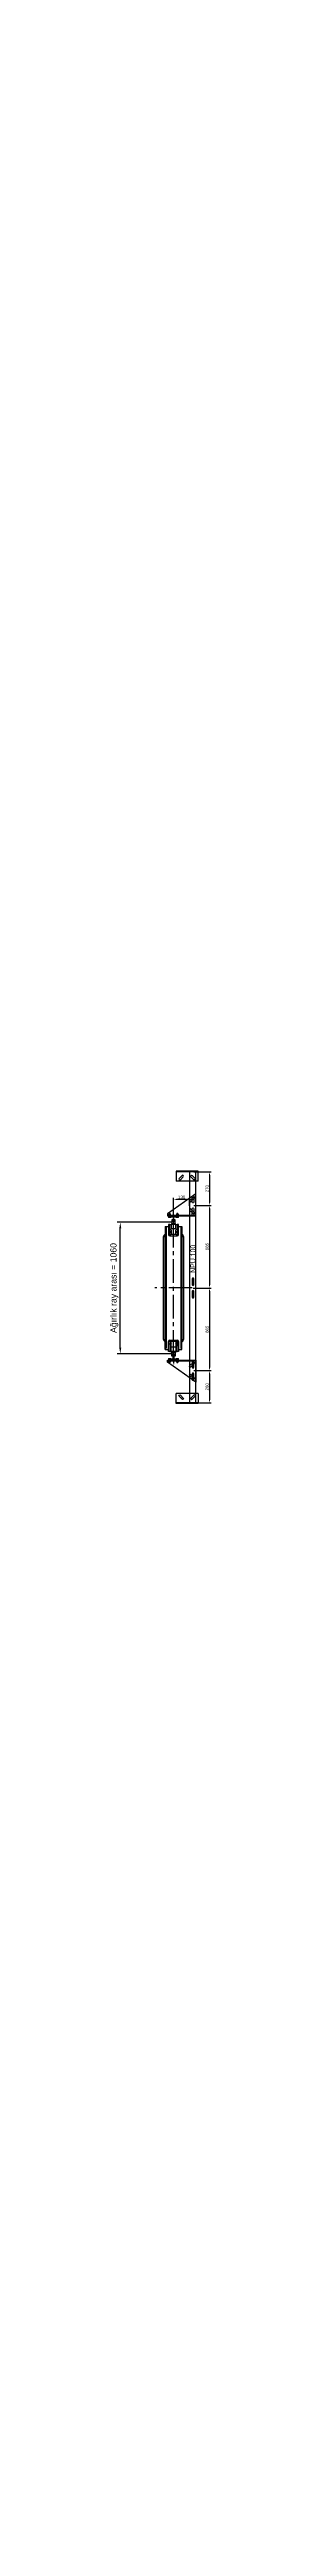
# Model space of a CAD drawing. Header units: millimetres. Extents: x 14 to 4896, y -9061 to 10878.
# Drawn here: x 14 to 831, y -9061 to 10878 of the extents above; entities that cross this region are included whole.
import ezdxf

# ---------------------------------------------------------------- set-up
doc = ezdxf.new("R2010")
doc.units = ezdxf.units.MM
doc.set_wipeout_variables(frame=1)
doc.linetypes.add('CENTER2', pattern=[28.575, 19.05, -3.175, 3.175, -3.175])
doc.linetypes.add('CENTERX2', pattern=[4, 2.5, -0.5, 0.5, -0.5])
for name, color, linetype in [('DEMİR-ÇELİK', 3, 'Continuous'), ('EKSEN', 253, 'CENTERX2'), ('KONSOL-TIRNAK grubu', 242, 'Continuous'), ('RAY', 4, 'Continuous')]:
    doc.layers.add(name, color=color, linetype=linetype)
doc.styles.get("Standard").update_dxf_attribs({"font": 'arial.ttf'})
doc.dimstyles.new('DimStyleALP', dxfattribs={"dimscale": 20, "dimtxt": 2.5, "dimasz": 2.5, "dimexe": 1.25, "dimexo": 0.625, "dimtad": 1, "dimdsep": 46, "dimtxsty": 'Standard', "dimcen": 2.5, "dimclrd": 60, "dimclre": 60, "dimadec": 0, "dimazin": 0, "dimtfac": 1, "dimtofl": 0, "dimtmove": 0, "dimatfit": 3, "dimfxl": 1, "dimarcsym": 0})
doc.dimstyles.new('DimStyleALPx0.5', dxfattribs={"dimscale": 10, "dimtxt": 2.5, "dimasz": 2.5, "dimexe": 1.25, "dimexo": 0.625, "dimtad": 1, "dimdsep": 46, "dimtxsty": 'Standard', "dimcen": 2.5, "dimclrd": 60, "dimclre": 60, "dimadec": 0, "dimazin": 0, "dimtfac": 1, "dimtofl": 0, "dimtmove": 0, "dimatfit": 3, "dimfxl": 1, "dimarcsym": 0})
doc.dimstyles.new('S', dxfattribs={"dimscale": 10, "dimtxt": 2.5, "dimasz": 2.5, "dimexe": 1.25, "dimexo": 0.625, "dimtad": 1, "dimdsep": 46, "dimtxsty": 'Standard', "dimcen": 2.5, "dimclrd": 60, "dimclre": 60, "dimadec": 0, "dimazin": 0, "dimtfac": 1, "dimtofl": 0, "dimtmove": 0, "dimatfit": 3, "dimfxl": 1, "dimarcsym": 0})

# ---------------------------------------------------------------- blocks, each defined once
blk = doc.blocks.new('*U2')
at = {"layer": 'EKSEN', "color": 0, "linetype": 'CENTER2', "ltscale": 10, "transparency": 16777216}
blk.add_line((0, -72.5), (0, 230), dxfattribs=at)
blk = doc.blocks.new('*D5')
at = {"color": 60, "linetype": 'ByBlock', "lineweight": -2, "transparency": 16777216}
for p, q in [((-13, 530), (-455, 530)), ((-430, -480), (-430, 480)), ((-13, -530), (-455, -530))]:
    blk.add_line(p, q, dxfattribs=at)
at = {"color": 60, "transparency": 16777216}
for points in [[(-438, 480), (-422, 480), (-430, 530)], [(-438, -480), (-422, -480), (-430, -530)]]:
    blk.add_solid(points, dxfattribs=at)
at = {"layer": 'Defpoints', "color": 0, "transparency": 16777216}
for p in [(-430, 530), (0, 530), (0, -530)]:
    blk.add_point(p, dxfattribs=at)
at = {"color": 0, "transparency": 16777216, "insert": (-478, 0), "char_height": 50, "width": 19939.61, "attachment_point": 5, "rotation": 90}
blk.add_mtext('Ağırlık ray arası = 1060', dxfattribs=at)
blk = doc.blocks.new('A$C1bcdb7fb')
blk.add_wipeout([(0, 80), (180, 80), (180, 0), (0, 0)]).dxf.layer = 'KONSOL-TIRNAK grubu'
at = {"layer": 'KONSOL-TIRNAK grubu'}
for p, q in [((180, 80), (0, 80)), ((0, 80), (0, 0)), ((180, 75), (0, 75)), ((180, 0), (180, 80))]:
    blk.add_line(p, q, dxfattribs=at)
at = {"layer": 'KONSOL-TIRNAK grubu', "linetype": 'ByBlock'}
blk.add_line((180, 0), (0, 0), dxfattribs=at)
for points in [[(35, 12), (59, 36, 1), (49, 45), (25, 21, 1)], [(145, 12), (121, 36, -1), (131, 45), (155, 21, -1)]]:
    blk.add_lwpolyline(points, format="xyb", close=True, dxfattribs=at)
blk = doc.blocks.new('A$C720453b0')
at = {"color": 175, "linetype": 'Continuous', "lineweight": 25, "true_color": 0x4554a5}
for p, q in [((18, 230), (0, 230)), ((0, 230), (0, 0)), ((5, 230), (5, 0)), ((178, 0), (18, 230)), ((0, 0), (178, 0)), ((45, 48), (18, 19)), ((27, 10), (55, 39)), ((115, 39), (143, 10)), ((152, 19), (125, 48))]:
    blk.add_line(p, q, dxfattribs=at)
for centre, start, end in [((23, 15), 136.5675, 316.5675), ((50, 44), 316.5675, 136.5675), ((120, 44), 43.4325, 223.4325), ((148, 15), 223.4325, 43.4325)]:
    blk.add_arc(centre, 6.5, start, end, dxfattribs=at)
blk = doc.blocks.new('*D35')
at = {"color": 60, "linetype": 'ByBlock', "lineweight": -2, "transparency": 16777216}
for p, q in [((520, 1439), (520, 1573)), ((625, 1560), (545, 1560)), ((650, 1510), (650, 1573))]:
    blk.add_line(p, q, dxfattribs=at)
at = {"color": 60, "transparency": 16777216}
for points in [[(545, 1565), (545, 1556), (520, 1560)], [(625, 1565), (625, 1556), (650, 1560)]]:
    blk.add_solid(points, dxfattribs=at)
at = {"layer": 'Defpoints', "color": 0, "transparency": 16777216}
for p in [(520, 1560), (520, 1433), (650, 1503)]:
    blk.add_point(p, dxfattribs=at)
at = {"color": 0, "transparency": 16777216, "insert": (585, 1579), "char_height": 25, "attachment_point": 5}
blk.add_mtext('130', dxfattribs=at)
blk = doc.blocks.new('*D18')
at = {"color": 60, "linetype": 'ByBlock', "lineweight": -2, "transparency": 16777216}
for p, q in [((691, 1843), (831, 1843)), ((818, 1818), (818, 1598)), ((691, 1573), (831, 1573))]:
    blk.add_line(p, q, dxfattribs=at)
at = {"color": 60, "transparency": 16777216}
for points in [[(814, 1818), (823, 1818), (818, 1843)], [(814, 1598), (823, 1598), (818, 1573)]]:
    blk.add_solid(points, dxfattribs=at)
at = {"layer": 'Defpoints', "color": 0, "transparency": 16777216}
for p in [(685, 1843), (685, 1573), (818, 1573)]:
    blk.add_point(p, dxfattribs=at)
at = {"color": 0, "transparency": 16777216, "insert": (799, 1708), "char_height": 25, "attachment_point": 5, "rotation": 90}
blk.add_mtext('270', dxfattribs=at)
blk = doc.blocks.new('*D19')
at = {"color": 60, "linetype": 'ByBlock', "lineweight": -2, "transparency": 16777216}
for p, q in [((691, 1573), (831, 1573)), ((818, 1548), (818, 933)), ((685, 908), (831, 908))]:
    blk.add_line(p, q, dxfattribs=at)
at = {"color": 60, "transparency": 16777216}
for points in [[(814, 1548), (823, 1548), (818, 1573)], [(814, 933), (823, 933), (818, 908)]]:
    blk.add_solid(points, dxfattribs=at)
at = {"layer": 'Defpoints', "color": 0, "transparency": 16777216}
for p in [(685, 1573), (679, 908), (818, 908)]:
    blk.add_point(p, dxfattribs=at)
at = {"color": 0, "transparency": 16777216, "insert": (799, 1241), "char_height": 25, "attachment_point": 5, "rotation": 90}
blk.add_mtext('665', dxfattribs=at)
blk = doc.blocks.new('*D20')
at = {"color": 60, "linetype": 'ByBlock', "lineweight": -2, "transparency": 16777216}
for p, q in [((685, 908), (831, 908)), ((818, 883), (818, 268)), ((691, 243), (831, 243))]:
    blk.add_line(p, q, dxfattribs=at)
at = {"color": 60, "transparency": 16777216}
for points in [[(814, 883), (823, 883), (818, 908)], [(814, 268), (823, 268), (818, 243)]]:
    blk.add_solid(points, dxfattribs=at)
at = {"layer": 'Defpoints', "color": 0, "transparency": 16777216}
for p in [(679, 908), (685, 243), (818, 243)]:
    blk.add_point(p, dxfattribs=at)
at = {"color": 0, "transparency": 16777216, "insert": (799, 576), "char_height": 25, "attachment_point": 5, "rotation": 90}
blk.add_mtext('665', dxfattribs=at)
blk = doc.blocks.new('*D21')
at = {"color": 60, "linetype": 'ByBlock', "lineweight": -2, "transparency": 16777216}
for p, q in [((691, 243), (831, 243)), ((818, 218), (818, 8)), ((691, -17), (831, -17))]:
    blk.add_line(p, q, dxfattribs=at)
at = {"color": 60, "transparency": 16777216}
for points in [[(814, 218), (823, 218), (818, 243)], [(814, 8), (823, 8), (818, -17)]]:
    blk.add_solid(points, dxfattribs=at)
at = {"layer": 'Defpoints', "color": 0, "transparency": 16777216}
for p in [(685, 243), (685, -17), (818, -17)]:
    blk.add_point(p, dxfattribs=at)
at = {"color": 0, "transparency": 16777216, "insert": (799, 113), "char_height": 25, "attachment_point": 5, "rotation": 90}
blk.add_mtext('260', dxfattribs=at)
blk = doc.blocks.new('*U4')
at = {"color": 251, "linetype": 'Continuous', "lineweight": 25, "true_color": 0x636466}
for p, q in [((-80, -415), (-80, 415)), ((-80, 415), (-70, 415)), ((-70, 415), (-70, -415.015)), ((-70, 415), (-68, 415)), ((68, 415), (70, 415)), ((70, -415), (70, 415.004)), ((70, 415), (80, 415)), ((80, 415), (80, -415)), ((-80, -415), (-70, -415)), ((-70, -415), (-68, -415)), ((68, -415), (70, -415)), ((70, -415), (80, -415))]:
    blk.add_line(p, q, dxfattribs=at)
at = {"color": 7, "linetype": 'Continuous', "lineweight": 25}
for p, q in [((-68, 495), (-60, 495)), ((-68, 495), (-68, 485)), ((-68, 485), (-60, 485)), ((-68, 485), (-68, 385)), ((-60, 495), (-60, -485)), ((-60, 495), (-40, 495)), ((-40, 510), (-40, 430)), ((-30, 510), (-40, 510)), ((-30, 430), (-40, 430)), ((-31, 435), (-31, 465)), ((-30, 468.317), (-30, 510)), ((-30, 510), (-18, 510)), ((-30, 430), (-30, 431.683)), ((-30, 430), (-30, 420)), ((-28.317, 430), (-30, 430)), ((-30, 420), (30, 420)), ((21.683, 430), (-21.683, 430)), ((-19, 465), (-19, 435)), ((-18, 510), (-18, 475)), ((18, 510), (-18, 510)), ((18, 475), (-18, 475)), ((-13, 510), (-13, 520)), ((13, 520), (13, 510)), ((18, 475), (18, 510)), ((18, 510), (30, 510)), ((19, 435), (19, 465)), ((30, 430), (28.317, 430)), ((30, 510), (30, 468.317)), ((40, 510), (30, 510)), ((30, 431.683), (30, 430)), ((30, 430), (30, 420)), ((30, 430), (40, 430)), ((31, 465), (31, 435)), ((40, 430), (40, 510)), ((40, 495), (60, 495)), ((60, 495), (60, -485)), ((60, 495), (68, 495)), ((60, 485), (68, 485)), ((68, 495), (68, 485)), ((68, 485), (68, 385)), ((-68, 395), (-60, 395)), ((-68, 385), (-60, 385)), ((60, 395), (68, 395)), ((60, 385), (68, 385)), ((-68, -495), (-68, -385)), ((-68, -385), (-60, -385)), ((-68, -395), (-68, -385)), ((-68, -395), (-60, -395)), ((60, -385), (68, -385)), ((60, -395), (68, -395)), ((68, -485), (68, -385)), ((-68, -485), (-60, -485)), ((-68, -495), (-60, -495)), ((-60, -495), (-40, -495)), ((-40, -510), (-40, -430)), ((-30, -430), (-40, -430)), ((-30, -510), (-40, -510)), ((-31, -435), (-31, -465)), ((-30, -430), (-30, -420)), ((-30, -420), (30, -420)), ((-30, -430), (-30, -431.683)), ((-28.317, -430), (-30, -430)), ((-30, -468.317), (-30, -510)), ((-30, -510), (-18, -510)), ((21.683, -430), (-21.683, -430)), ((-19, -465), (-19, -435)), ((-18, -510), (-18, -475)), ((18, -475), (-18, -475)), ((18, -510), (-18, -510)), ((-13, -510), (-13, -520)), ((13, -520), (13, -510)), ((18, -475), (18, -510)), ((18, -510), (30, -510)), ((19, -435), (19, -465)), ((30, -430), (28.317, -430)), ((30, -430), (30, -420)), ((30, -431.683), (30, -430)), ((30, -430), (40, -430)), ((30, -510), (30, -468.317)), ((40, -510), (30, -510)), ((31, -465), (31, -435)), ((40, -430), (40, -510)), ((40, -495), (60, -495)), ((60, -485), (68, -485)), ((60, -495), (68, -495)), ((68, -495), (68, -485))]:
    blk.add_line(p, q, dxfattribs=at)
at = {"color": 2, "linetype": 'Continuous', "lineweight": 25, "true_color": 0xf1eb1f}
for p, q in [((-14.5, 550), (-14.5, 520)), ((-2.5, 550), (-14.5, 550)), ((-14.5, 520), (14.5, 520)), ((-2.5, 530), (-2.5, 550)), ((2.5, 530), (-2.5, 530)), ((14.5, 550), (2.5, 550)), ((2.5, 550), (2.5, 530)), ((14.5, 520), (14.5, 550)), ((-14.5, -520), (14.5, -520)), ((-14.5, -550), (-14.5, -520)), ((-2.5, -550), (-14.5, -550)), ((2.5, -530), (-2.5, -530)), ((-2.5, -530), (-2.5, -550)), ((2.5, -550), (2.5, -530)), ((14.5, -550), (2.5, -550)), ((14.5, -520), (14.5, -550))]:
    blk.add_line(p, q, dxfattribs=at)
at = {"color": 7, "linetype": 'Continuous', "lineweight": 25}
for centre in [(-25, 450), (25, 450), (-25, -450), (25, -450)]:
    blk.add_circle(centre, 6, dxfattribs=at)
at = {"color": 251, "linetype": 'Continuous', "lineweight": 25, "true_color": 0x636466}
for centre, start, end in [((-60, 415), 89.9999975, 180), ((60, 415), 0, 90.0000051), ((-60, -415), 180, 270.0000025), ((60, -415), 269.9999949, 0)]:
    blk.add_arc(centre, 20, start, end, dxfattribs=at)
at = {"color": 7, "linetype": 'Continuous', "lineweight": 25}
for centre, radius, start, end in [((-30, 430), 10, 180, 270), ((-25, 465), 6, 0, 146.4426902), ((-25, 435), 6, 213.5573098, 236.4426902), ((-25, 435), 6, 303.5573098, 0), ((25, 465), 6, 33.5573098, 180), ((25, 435), 6, 180, 236.4426902), ((25, 435), 6, 303.5573098, 326.4426902), ((30, 430), 10, 270, 0), ((-30, -430), 10, 90, 180), ((-25, -435), 6, 123.5573098, 146.4426902), ((-25, -465), 6, 213.5573098, 0), ((-25, -435), 6, 0, 56.4426902), ((25, -435), 6, 123.5573098, 180), ((25, -465), 6, 180, 326.4426902), ((25, -435), 6, 33.5573098, 56.4426902), ((30, -430), 10, 0, 90)]:
    blk.add_arc(centre, radius, start, end, dxfattribs=at)
at = {"color": 251, "linetype": 'Continuous', "lineweight": 25, "true_color": 0x636466, "extrusion": (0, 0, -1)}
for centre, start_param, end_param in [((-60, 415), 1.570025165, 3.141592742), ((60, 415), 3.141592654, 4.712565498)]:
    blk.add_ellipse(centre, major_axis=(0, -20), ratio=0.5, start_param=start_param, end_param=end_param, dxfattribs=at)
at = {"color": 251, "linetype": 'Continuous', "lineweight": 25, "true_color": 0x636466}
for centre, start_param, end_param in [((-60, -415), 1.570025165, 3.141592742), ((60, -415), 3.141592654, 4.712565494)]:
    blk.add_ellipse(centre, major_axis=(0, 20), ratio=0.5, start_param=start_param, end_param=end_param, dxfattribs=at)
at = {"color": 7, "linetype": 'Continuous', "lineweight": 25}
for points, knots in [([(-31, 465), (-30.941, 465.679), (-30.838, 466.859), (-30.25, 467.882), (-30, 468.317)], [0, 0, 0, 0, 0.574869302, 1, 1, 1, 1]), ([(-30, 431.683), (-30.326, 432.282), (-30.893, 433.322), (-30.968, 434.5), (-31, 435)], [0, 0, 0, 0, 0.574889175, 1, 1, 1, 1]), ([(-21.683, 430), (-22.282, 429.682), (-23.479, 429.047), (-25.539, 428.92), (-27.186, 429.326), (-28.039, 429.835), (-28.317, 430)], [0, 0, 0, 0, 0.287551705, 0.575088598, 0.861886973, 1, 1, 1, 1]), ([(28.317, 430), (27.718, 429.682), (26.521, 429.047), (24.461, 428.92), (22.814, 429.326), (21.961, 429.835), (21.683, 430)], [0, 0, 0, 0, 0.287551921, 0.575088522, 0.86188687, 1, 1, 1, 1]), ([(30, 468.317), (30.326, 467.718), (30.893, 466.678), (30.968, 465.5), (31, 465)], [0, 0, 0, 0, 0.57489092, 1, 1, 1, 1]), ([(31, 435), (30.941, 434.321), (30.838, 433.141), (30.25, 432.118), (30, 431.683)], [0, 0, 0, 0, 0.574867382, 1, 1, 1, 1]), ([(-30, -431.683), (-30.326, -432.282), (-30.893, -433.322), (-30.968, -434.5), (-31, -435)], [0, 0, 0, 0, 0.574889175, 1, 1, 1, 1]), ([(-31, -465), (-30.941, -465.679), (-30.838, -466.859), (-30.25, -467.882), (-30, -468.317)], [0, 0, 0, 0, 0.574869302, 1, 1, 1, 1]), ([(-21.683, -430), (-22.282, -429.682), (-23.479, -429.047), (-25.539, -428.92), (-27.186, -429.326), (-28.039, -429.835), (-28.317, -430)], [0, 0, 0, 0, 0.287551705, 0.575088598, 0.861886973, 1, 1, 1, 1]), ([(28.317, -430), (27.718, -429.682), (26.521, -429.047), (24.461, -428.92), (22.814, -429.326), (21.961, -429.835), (21.683, -430)], [0, 0, 0, 0, 0.287551921, 0.575088522, 0.86188687, 1, 1, 1, 1]), ([(31, -435), (30.941, -434.321), (30.838, -433.141), (30.25, -432.118), (30, -431.683)], [0, 0, 0, 0, 0.574867382, 1, 1, 1, 1]), ([(30, -468.317), (30.326, -467.718), (30.893, -466.678), (30.968, -465.5), (31, -465)], [0, 0, 0, 0, 0.57489092, 1, 1, 1, 1])]:
    blk.add_open_spline(points, degree=3, knots=knots, dxfattribs=at)
at = {"layer": 'EKSEN', "linetype": 'CENTER2', "ltscale": 10}
blk.add_line((0, -530), (0, 530), dxfattribs=at)
at = {"layer": 'EKSEN', "linetype": 'CENTER2', "ltscale": 10, "rotation": 90.00000000000001}
blk.add_blockref('*U2', (78.75, 0), dxfattribs=at)
dim = blk.add_linear_dim(base=(-430, 530), p1=(0, -530), p2=(0, 530), angle=90, text='Ağırlık ray arası = <>', dimstyle='DimStyleALP')
dim.commit()
dim.dimension.update_dxf_attribs({"geometry": '*D5', "text_midpoint": (-430, 0), "dimtype": 128})
blk = doc.blocks.new('A$C15026cd8')
at = {"color": 114, "linetype": 'ByBlock', "true_color": 0x139b48}
for points in [[(670.727, 1538.644), (670.727, 1585.644, -1), (683.727, 1585.644), (683.727, 1538.644, -1)], [(670.727, 1438.644), (670.727, 1485.644, -1), (683.727, 1485.644), (683.727, 1438.644, -1)], [(670.727, 921), (670.727, 874, 1), (683.727, 874), (683.727, 921, 1)], [(670.727, 821), (670.727, 774, 1), (683.727, 774), (683.727, 821, 1)], [(670.727, 255.999), (670.727, 208.999, 1), (683.727, 208.999), (683.727, 255.999, 1)], [(670.727, 155.999), (670.727, 108.999, 1), (683.727, 108.999), (683.727, 155.999, 1)]]:
    blk.add_lwpolyline(points, format="xyb", close=True, dxfattribs=at)
at = {"layer": 'EKSEN', "linetype": 'CENTER2'}
for p, q in [((519.727, 1377.5), (519.727, 1460)), ((519.727, 317.5), (519.727, 235))]:
    blk.add_line(p, q, dxfattribs=at)
at = {"layer": 'KONSOL-TIRNAK grubu', "lineweight": 20}
for p, q in [((478.48, 1434.167), (478.48, 1432.5)), ((478.48, 1434.167), (487.793, 1434.167)), ((479.111, 1416.159), (479.111, 1427.5)), ((499.223, 1416.159), (479.111, 1416.159)), ((480.48, 1436.911), (480.48, 1442.131)), ((482.079, 1422.804), (482.079, 1427.5)), ((498.655, 1422.804), (482.079, 1422.804)), ((482.308, 1442.875), (487.793, 1442.875)), ((482.308, 1436.167), (482.308, 1434.167)), ((482.308, 1436.167), (487.793, 1436.167)), ((484.46, 1449.117), (483.793, 1448.45)), ((483.793, 1448.45), (483.793, 1442.875)), ((483.793, 1448.45), (487.793, 1448.45)), ((484.137, 1436.911), (484.137, 1442.131)), ((487.793, 1449.117), (484.46, 1449.117)), ((484.46, 1449.117), (484.46, 1442.875)), ((484.96, 1422.804), (484.96, 1427.5)), ((486.483, 1434.167), (488.754, 1436.167)), ((486.988, 1434.167), (489.258, 1436.167)), ((487.793, 1413.943), (487.793, 1451.547)), ((487.793, 1449.117), (491.126, 1449.117)), ((491.793, 1448.45), (487.793, 1448.45)), ((493.278, 1442.875), (487.793, 1442.875)), ((493.278, 1436.167), (487.793, 1436.167)), ((497.106, 1434.167), (487.793, 1434.167)), ((490.56, 1422.804), (490.56, 1427.5)), ((491.126, 1449.117), (491.126, 1442.875)), ((491.126, 1449.117), (491.793, 1448.45)), ((491.45, 1436.911), (491.45, 1442.131)), ((491.793, 1448.45), (491.793, 1442.875)), ((493.278, 1436.167), (493.278, 1434.167)), ((495.106, 1436.911), (495.106, 1442.131)), ((497.106, 1434.167), (497.106, 1432.5)), ((498.655, 1422.804), (498.655, 1421.749)), ((509.907, 1421.163), (498.655, 1421.749)), ((509.907, 1418.485), (499.223, 1416.159)), ((509.907, 1421.163), (509.907, 1418.485)), ((529.547, 1421.163), (540.798, 1421.749)), ((529.547, 1421.163), (529.547, 1418.485)), ((529.547, 1418.485), (540.231, 1416.159)), ((540.231, 1416.159), (560.342, 1416.159)), ((540.798, 1422.804), (557.374, 1422.804)), ((540.798, 1422.804), (540.798, 1421.749)), ((542.347, 1434.167), (551.66, 1434.167)), ((542.347, 1434.167), (542.347, 1432.5)), ((544.347, 1436.911), (544.347, 1442.131)), ((546.175, 1442.875), (551.66, 1442.875)), ((546.175, 1436.167), (546.175, 1434.167)), ((546.175, 1436.167), (551.66, 1436.167)), ((548.327, 1449.117), (547.66, 1448.45)), ((547.66, 1448.45), (551.66, 1448.45)), ((547.66, 1448.45), (547.66, 1442.875)), ((548.004, 1436.911), (548.004, 1442.131)), ((548.327, 1449.117), (548.327, 1442.875)), ((551.66, 1449.117), (548.327, 1449.117)), ((548.893, 1422.804), (548.893, 1427.5)), ((552.466, 1434.167), (550.195, 1436.167)), ((552.97, 1434.167), (550.699, 1436.167)), ((551.66, 1413.943), (551.66, 1451.547)), ((551.66, 1449.117), (554.993, 1449.117)), ((555.66, 1448.45), (551.66, 1448.45)), ((557.145, 1442.875), (551.66, 1442.875)), ((557.145, 1436.167), (551.66, 1436.167)), ((560.973, 1434.167), (551.66, 1434.167)), ((554.493, 1422.804), (554.493, 1427.5)), ((554.993, 1449.117), (555.66, 1448.45)), ((554.993, 1449.117), (554.993, 1442.875)), ((555.317, 1436.911), (555.317, 1442.131)), ((555.66, 1448.45), (555.66, 1442.875)), ((557.145, 1436.167), (557.145, 1434.167)), ((557.374, 1422.804), (557.374, 1427.5)), ((558.973, 1436.911), (558.973, 1442.131)), ((560.342, 1416.159), (560.342, 1427.5)), ((560.973, 1434.167), (560.973, 1432.5)), ((478.48, 260.833), (478.48, 262.5)), ((478.48, 260.833), (487.793, 260.833)), ((479.111, 278.841), (479.111, 267.5)), ((499.223, 278.841), (479.111, 278.841)), ((480.48, 258.089), (480.48, 252.869)), ((482.079, 272.196), (482.079, 267.5)), ((498.655, 272.196), (482.079, 272.196)), ((482.308, 258.833), (482.308, 260.833)), ((482.308, 258.833), (487.793, 258.833)), ((482.308, 252.125), (487.793, 252.125)), ((483.793, 246.55), (483.793, 252.125)), ((484.46, 245.883), (483.793, 246.55)), ((483.793, 246.55), (487.793, 246.55)), ((484.137, 258.089), (484.137, 252.869)), ((484.46, 245.883), (484.46, 252.125)), ((487.793, 245.883), (484.46, 245.883)), ((484.96, 272.196), (484.96, 267.5)), ((486.483, 260.833), (488.754, 258.833)), ((486.988, 260.833), (489.258, 258.833)), ((487.793, 281.057), (487.793, 243.453)), ((497.106, 260.833), (487.793, 260.833)), ((493.278, 258.833), (487.793, 258.833)), ((493.278, 252.125), (487.793, 252.125)), ((491.793, 246.55), (487.793, 246.55)), ((487.793, 245.883), (491.126, 245.883)), ((490.56, 272.196), (490.56, 267.5)), ((491.126, 245.883), (491.126, 252.125)), ((491.126, 245.883), (491.793, 246.55)), ((491.45, 258.089), (491.45, 252.869)), ((491.793, 246.55), (491.793, 252.125)), ((493.278, 258.833), (493.278, 260.833)), ((495.106, 258.089), (495.106, 252.869)), ((497.106, 260.833), (497.106, 262.5)), ((509.907, 273.837), (498.655, 273.251)), ((498.655, 272.196), (498.655, 273.251)), ((509.907, 276.515), (499.223, 278.841)), ((509.907, 273.837), (509.907, 276.515)), ((529.547, 276.515), (540.231, 278.841)), ((529.547, 273.837), (529.547, 276.515)), ((529.547, 273.837), (540.798, 273.251)), ((540.231, 278.841), (560.342, 278.841)), ((540.798, 272.196), (540.798, 273.251)), ((540.798, 272.196), (557.374, 272.196)), ((542.347, 260.833), (542.347, 262.5)), ((542.347, 260.833), (551.66, 260.833)), ((544.347, 258.089), (544.347, 252.869)), ((546.175, 258.833), (546.175, 260.833)), ((546.175, 258.833), (551.66, 258.833)), ((546.175, 252.125), (551.66, 252.125)), ((547.66, 246.55), (547.66, 252.125)), ((547.66, 246.55), (551.66, 246.55)), ((548.327, 245.883), (547.66, 246.55)), ((548.004, 258.089), (548.004, 252.869)), ((548.327, 245.883), (548.327, 252.125)), ((551.66, 245.883), (548.327, 245.883)), ((548.893, 272.196), (548.893, 267.5)), ((552.466, 260.833), (550.195, 258.833)), ((552.97, 260.833), (550.699, 258.833)), ((551.66, 281.057), (551.66, 243.453)), ((560.973, 260.833), (551.66, 260.833)), ((557.145, 258.833), (551.66, 258.833)), ((557.145, 252.125), (551.66, 252.125)), ((555.66, 246.55), (551.66, 246.55)), ((551.66, 245.883), (554.993, 245.883)), ((554.493, 272.196), (554.493, 267.5)), ((554.993, 245.883), (554.993, 252.125)), ((554.993, 245.883), (555.66, 246.55)), ((555.317, 258.089), (555.317, 252.869)), ((555.66, 246.55), (555.66, 252.125)), ((557.145, 258.833), (557.145, 260.833)), ((557.374, 272.196), (557.374, 267.5)), ((558.973, 258.089), (558.973, 252.869)), ((560.342, 278.841), (560.342, 267.5)), ((560.973, 260.833), (560.973, 262.5))]:
    blk.add_line(p, q, dxfattribs=at)
at = {"layer": 'KONSOL-TIRNAK grubu'}
for p, q in [((549.796, 1427.5), (489.657, 1427.5)), ((549.796, 267.5), (489.657, 267.5))]:
    blk.add_line(p, q, dxfattribs=at)
at = {"layer": 'KONSOL-TIRNAK grubu', "lineweight": 20}
for centre, radius, start, end in [((482.308, 1440.257), 2.618, 45.7032638, 134.2967362), ((482.308, 1438.785), 2.618, 225.7032638, 314.2967362), ((487.793, 1433.52), 9.355, 66.9924623, 113.0075377), ((487.793, 1445.522), 9.355, 246.9924623, 293.0075377), ((493.278, 1440.257), 2.618, 45.7032638, 134.2967362), ((493.278, 1438.785), 2.618, 225.7032638, 314.2967362), ((546.175, 1440.257), 2.618, 45.7032638, 134.2967362), ((546.175, 1438.785), 2.618, 225.7032638, 314.2967362), ((551.66, 1433.52), 9.355, 66.9924623, 113.0075377), ((551.66, 1445.522), 9.355, 246.9924623, 293.0075377), ((557.145, 1440.257), 2.618, 45.7032638, 134.2967362), ((557.145, 1438.785), 2.618, 225.7032638, 314.2967362), ((482.308, 256.215), 2.618, 45.7032638, 134.2967362), ((482.308, 254.743), 2.618, 225.7032638, 314.2967362), ((487.793, 249.478), 9.355, 66.9924623, 113.0075377), ((487.793, 261.48), 9.355, 246.9924623, 293.0075377), ((493.278, 256.215), 2.618, 45.7032638, 134.2967362), ((493.278, 254.743), 2.618, 225.7032638, 314.2967362), ((546.175, 256.215), 2.618, 45.7032638, 134.2967362), ((546.175, 254.743), 2.618, 225.7032638, 314.2967362), ((551.66, 249.478), 9.355, 66.9924623, 113.0075377), ((551.66, 261.48), 9.355, 246.9924623, 293.0075377), ((557.145, 256.215), 2.618, 45.7032638, 134.2967362), ((557.145, 254.743), 2.618, 225.7032638, 314.2967362)]:
    blk.add_arc(centre, radius, start, end, dxfattribs=at)
at = {"layer": 'RAY'}
for points in [[(512.227, 1423.929, -0.414213562), (517.227, 1418.929), (517.227, 1377.5), (522.227, 1377.5), (522.227, 1418.929, -0.414213562), (527.227, 1423.929), (541.155, 1423.929, 0.414213562), (544.727, 1427.5), (494.727, 1427.5, 0.414213562), (498.298, 1423.929)], [(512.227, 271.071, 0.414213562), (517.227, 276.071), (517.227, 317.5), (522.227, 317.5), (522.227, 276.071, 0.414213562), (527.227, 271.071), (541.155, 271.071, -0.414213562), (544.727, 267.5), (494.727, 267.5, -0.414213562), (498.298, 271.071)]]:
    blk.add_lwpolyline(points, format="xyb", close=True, dxfattribs=at)
blk.add_blockref('*U4', (519.762, 847.5))
at = {"linetype": 'ByBlock', "rotation": 90}
blk.add_blockref('A$C720453b0', (699.727, 1427.5), dxfattribs=at)
at = {"linetype": 'ByBlock', "xscale": -1, "rotation": 90}
blk.add_blockref('A$C720453b0', (699.727, 267.5), dxfattribs=at)
dim = blk.add_linear_dim(base=(519.727, 1560.361), p1=(649.727, 1503.301), p2=(519.727, 1432.5), dimstyle='DimStyleALPx0.5')
dim.commit()
dim.dimension.update_dxf_attribs({"geometry": '*D35', "text_midpoint": (584.727, 1560.361), "dimtype": 128})
at = {"linetype": 'ByBlock'}
blk.add_blockref('A$C1bcdb7fb', (539.727, 1707.5), dxfattribs=at)
at = {"linetype": 'ByBlock', "xscale": -1, "rotation": 180}
blk.add_blockref('A$C1bcdb7fb', (539.727, -2.501), dxfattribs=at)
at = {"layer": 'DEMİR-ÇELİK'}
blk.add_lwpolyline([(649.727, -77.501), (699.727, -77.501), (699.727, 1782.5), (649.727, 1782.5)], close=True, dxfattribs=at)

msp = doc.modelspace()

# ---------------------------------------------------------------- block references
msp.add_blockref('A$C15026cd8', (7.79, 60.898))

# ---------------------------------------------------------------- next in the draw order: texts
at = {"insert": (664.188, 1030.061), "char_height": 40, "attachment_point": 1, "rotation": 90}
msp.add_mtext_dynamic_manual_height_columns('NPU 100', width=363.38189, gutter_width=12.5, heights=[0], dxfattribs=at)

# ---------------------------------------------------------------- next in the draw order: dimensions: what is measured, and where the dimension line sits
for base, p1, p2, picture, middle in [((818.402, 1573.398), (685.016, 1843.398), (685.016, 1573.398), '*D18', (799.388, 1708.398)), ((818.402, 908.398), (685.016, 1573.398), (678.766, 908.398), '*D19', (799.388, 1240.898)), ((818.402, 243.397), (678.766, 908.398), (685.016, 243.397), '*D20', (799.388, 575.898)), ((818.402, -16.603), (685.016, 243.397), (685.016, -16.603), '*D21', (799.388, 113.397))]:
    dim = msp.add_linear_dim(base=base, p1=p1, p2=p2, angle=90, dimstyle='S')
    dim.commit()
    dim.dimension.update_dxf_attribs({"geometry": picture, "text_midpoint": middle})

doc.saveas('drawing.dxf')
